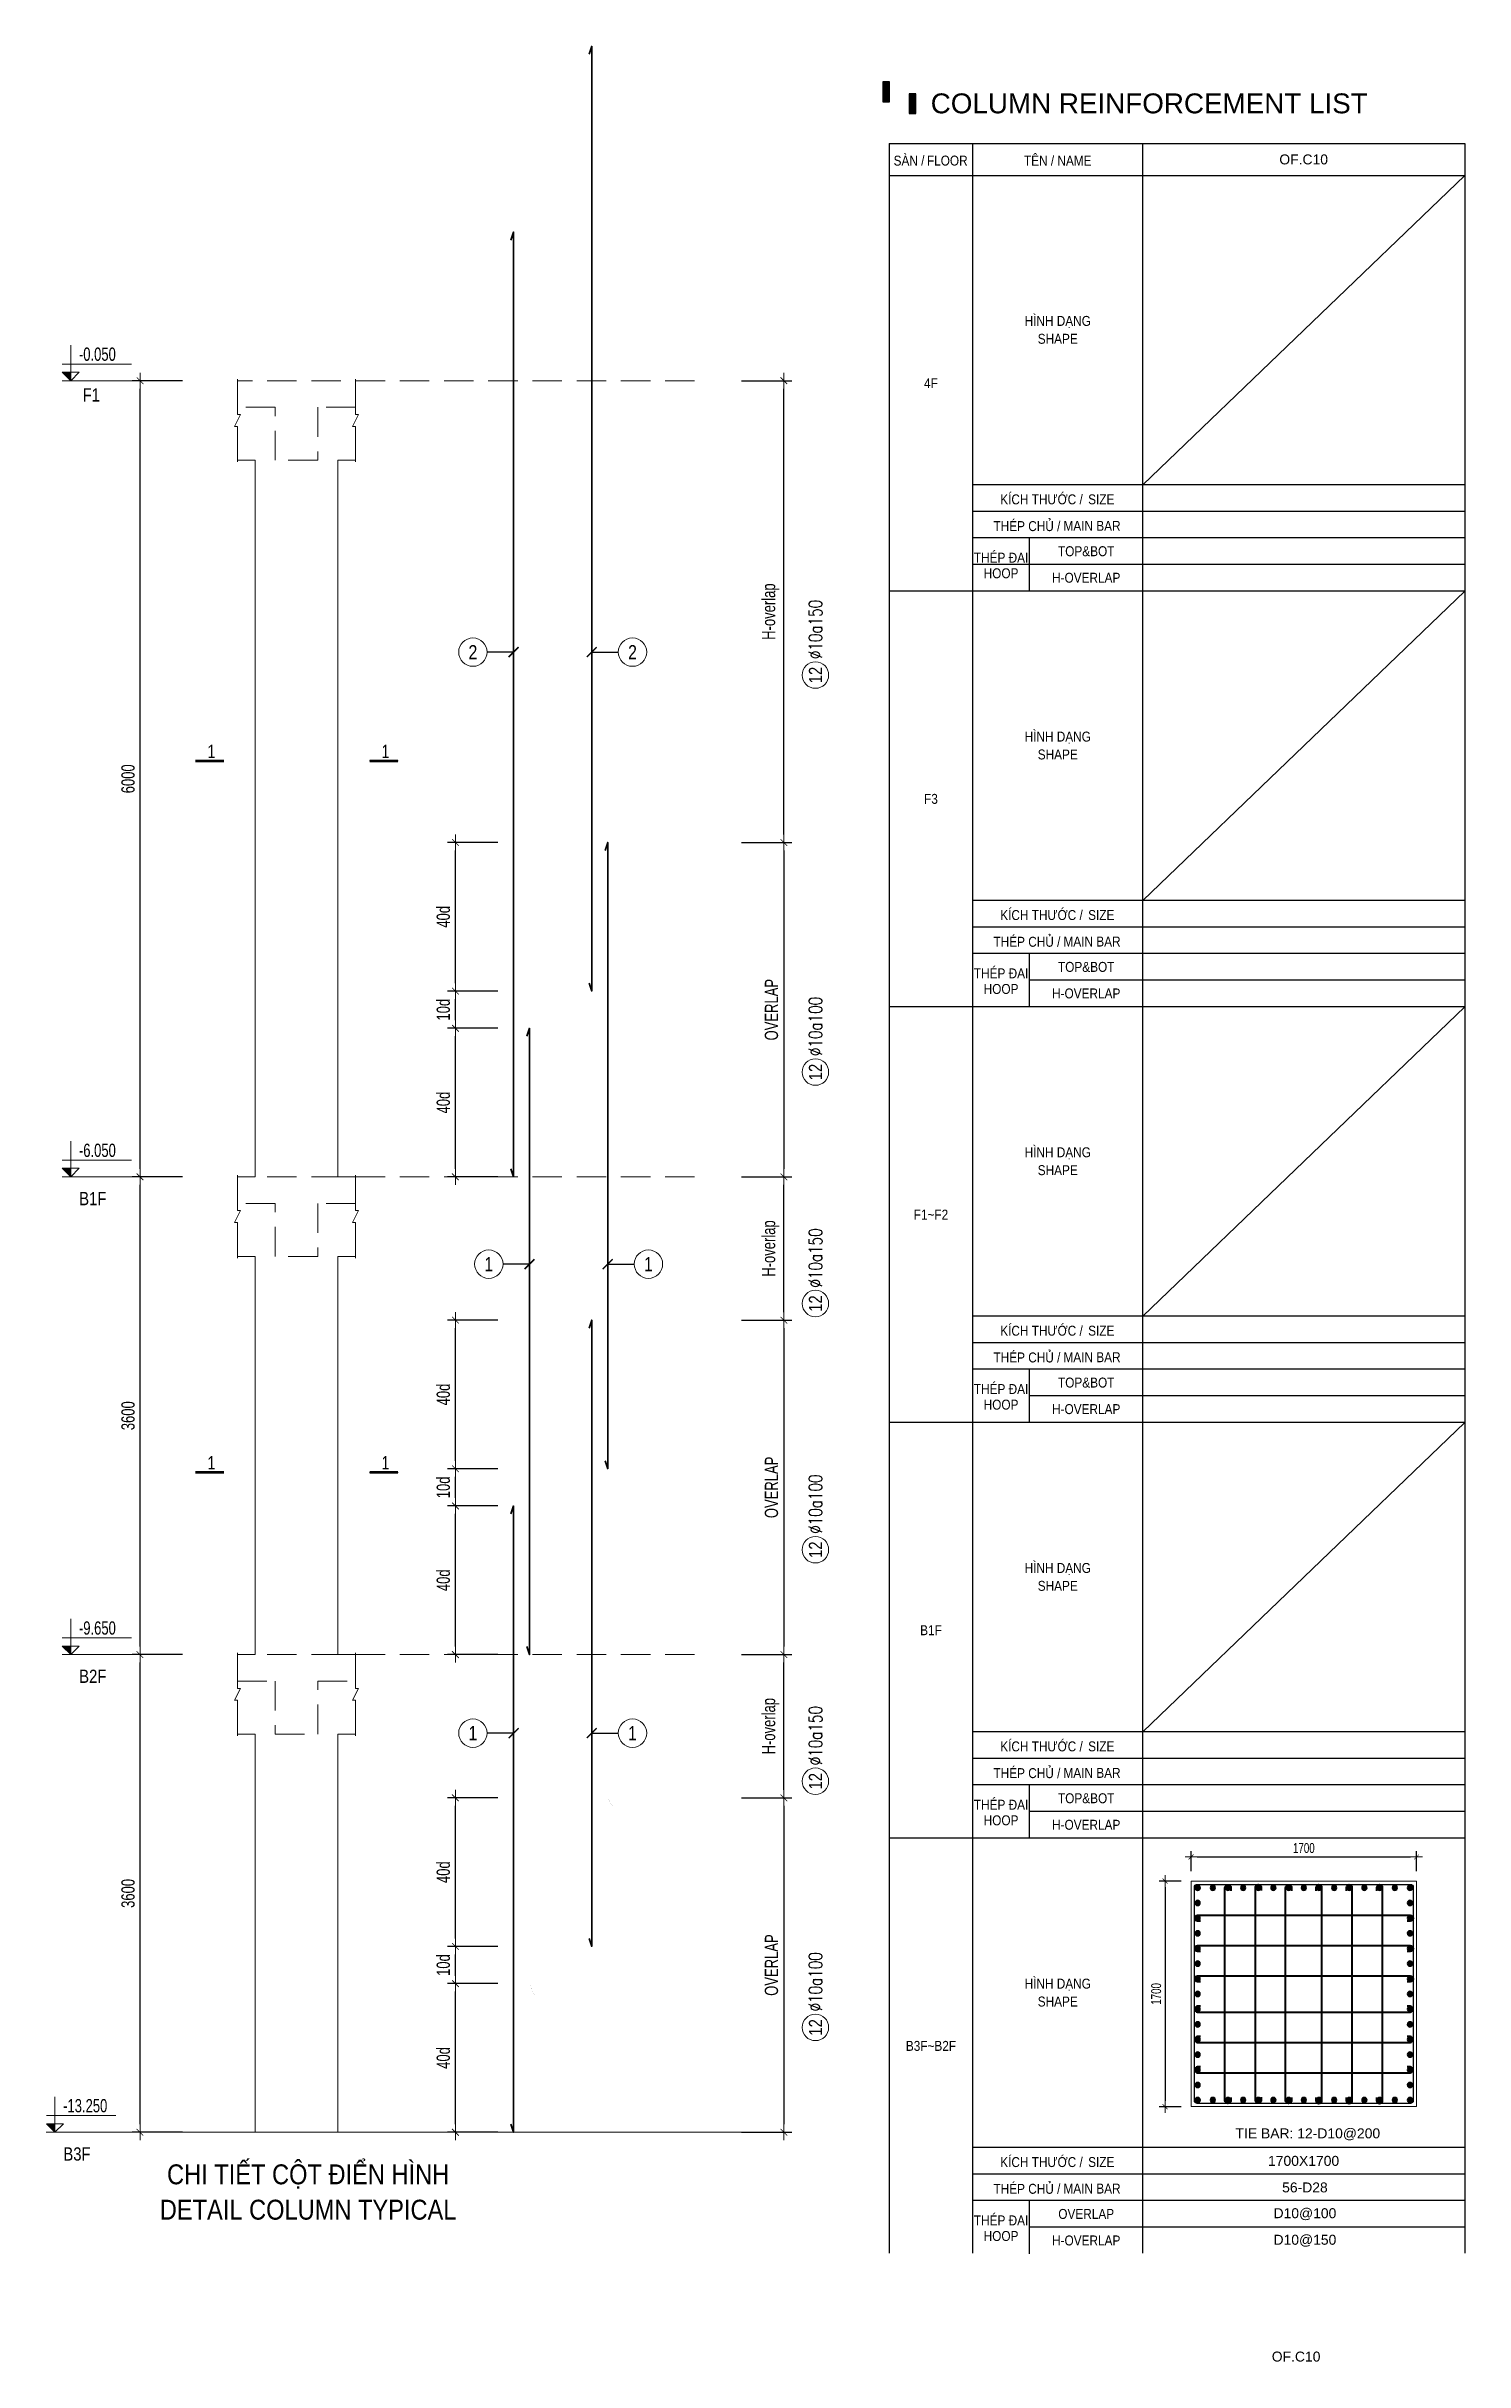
# Model space of a CAD drawing. Header units: millimetres. Extents: x 49323 to 406889, y -6102 to 181761.
# Drawn here: x 384213 to 394907, y 48776 to 66226 of the extents above; entities that cross this region are included whole.
import ezdxf
from ezdxf.enums import TextEntityAlignment as Align

# ---------------------------------------------------------------- set-up
doc = ezdxf.new("R2010")
doc.units = ezdxf.units.MM
for name, pattern in [('CENTER2', [1.125, 0.75, -0.125, 0.125, -0.125]), ('HIDDEN', [9.525, 6.35, -3.175]), ('HIDDEN2', [4.7625, 3.175, -1.5875])]:
    doc.linetypes.add(name, pattern=pattern)
doc.layers.get('0').update_dxf_attribs({"lineweight": 20})
doc.layers.get('Defpoints').update_dxf_attribs({"color": 151, "lineweight": 9})
for name, color, linetype in [('2', 2, 'Continuous'), ('A-ANNO-LEAD', 4, 'Continuous'), ('CEN', 1, 'CENTER2'), ('STL', 3, 'Continuous'), ('TIT1', 3, 'Continuous'), ('TXT', 3, 'Continuous')]:
    doc.layers.add(name, color=color, linetype=linetype)
for name, color, linetype, lineweight in [('kata_thep chu', 4, 'Continuous', 35), ('NDC_S_ANNO', 7, 'Continuous', 20), ('NDC_S_BREAK-LINE', 1, 'Continuous', 15), ('NDC_S_CONTINUOUS', 3, 'Continuous', 20), ('NDC_S_DIM', 1, 'Continuous', 15), ('NDC_S_HIDDEN', 8, 'HIDDEN2', 13), ('NDC_S_LEADER', 1, 'Continuous', 15), ('NDC_S_REBAR', 4, 'Continuous', 35), ('NDC_S_STIRRUP', 4, 'Continuous', 40), ('NDC_S_SYMBOL', 1, 'Continuous', 15), ('NDC_S_TEXT SYMBOL', 7, 'Continuous', 20), ('NDC_S_THIN LINE', 8, 'Continuous', 9), ('NDC_S_VN TEXT', 7, 'Continuous', 20)]:
    doc.layers.add(name, color=color, linetype=linetype, lineweight=lineweight)
doc.styles.add('ARIAL', font='arial.ttf', dxfattribs={"width": 0.8})
doc.styles.add('NDC_ANNO', font='', dxfattribs={"width": 0.8})
doc.styles.add('NDC_ARIAL', font='arial.ttf', dxfattribs={"width": 0.85})
doc.styles.add('NDC_DIM', font='', dxfattribs={"width": 0.75})
doc.styles.add('NDC_EN TXT', font='romans.shx', dxfattribs={"width": 0.8})
doc.styles.add('NDC_VIE TXT', font='arial.ttf', dxfattribs={"width": 0.8})
doc.styles.get('NDC_ANNO').set_extended_font_data('Dotum')
doc.styles.get('NDC_DIM').set_extended_font_data('Dotum')
doc.dimstyles.new('NDC_dim_30', dxfattribs={"dimscale": 30, "dimtxt": 2.5, "dimasz": 1.5, "dimexe": 1.5, "dimexo": 2.5, "dimgap": 1, "dimtad": 1, "dimdec": 0, "dimzin": 0, "dimdsep": 46, "dimtxsty": 'NDC_DIM', "dimblk": 'DIMMARK', "dimcen": 0.09, "dimdle": 1.2, "dimclrd": 1, "dimclre": 1, "dimclrt": 3, "dimadec": 0, "dimazin": 0, "dimtfac": 1, "dimtdec": 0, "dimtix": 1, "dimtofl": 0, "dimtmove": 0, "dimatfit": 3, "dimfxl": 8, "dimfxlon": 1, "dimtolj": 1, "dimtzin": 0, "dimarcsym": 0})
doc.dimstyles.new('NDC_dim_40', dxfattribs={"dimscale": 40, "dimtxt": 2.5, "dimasz": 1.5, "dimexe": 1.5, "dimexo": 2.5, "dimgap": 1, "dimtad": 1, "dimdec": 0, "dimzin": 0, "dimdsep": 46, "dimtxsty": 'NDC_DIM', "dimblk": 'DIMMARK', "dimcen": 0.09, "dimdle": 1.2, "dimclrd": 1, "dimclre": 1, "dimclrt": 3, "dimadec": 0, "dimazin": 0, "dimtfac": 1, "dimtdec": 0, "dimtix": 1, "dimtofl": 0, "dimtmove": 0, "dimatfit": 3, "dimfxl": 8, "dimfxlon": 1, "dimtolj": 1, "dimtzin": 0, "dimarcsym": 0})
doc.dimstyles.new('NDC_dim_75', dxfattribs={"dimscale": 75, "dimtxt": 2.5, "dimasz": 1.5, "dimexe": 1.5, "dimexo": 2.5, "dimgap": 1, "dimtad": 1, "dimdec": 0, "dimzin": 0, "dimdsep": 46, "dimtxsty": 'NDC_DIM', "dimblk": 'DIMMARK', "dimcen": 0.09, "dimdle": 1.2, "dimclrd": 1, "dimclre": 1, "dimclrt": 3, "dimadec": 0, "dimazin": 0, "dimtfac": 1, "dimtdec": 0, "dimtix": 1, "dimtofl": 0, "dimtmove": 0, "dimatfit": 3, "dimfxl": 8, "dimfxlon": 1, "dimtolj": 1, "dimtzin": 0, "dimarcsym": 0})

msp = doc.modelspace()

# ---------------------------------------------------------------- texts
at = {"layer": 'NDC_S_VN TEXT', "style": 'NDC_ARIAL', "width": 0.85}
for s, p in [('SÀN /', (390717.5, 65373.4)), ('HÌNH DẠNG', (391838.8, 64157.7)), ('KÍCH THƯỚC /', (391716.4, 62820.7)), ('THÉP CHỦ /', (391606.4, 62620.7)), ('THÉP ĐAI', (391411.5, 62381.7)), ('HÌNH DẠNG', (391838.8, 61025)), ('KÍCH THƯỚC /', (391716.4, 59688)), ('THÉP CHỦ /', (391606.4, 59488)), ('THÉP ĐAI', (391411.5, 59249)), ('HÌNH DẠNG', (391838.8, 57892.3)), ('KÍCH THƯỚC /', (391716.4, 56555.3)), ('THÉP CHỦ /', (391606.4, 56355.3)), ('THÉP ĐAI', (391411.5, 56116.3)), ('HÌNH DẠNG', (391838.8, 54759.6)), ('KÍCH THƯỚC /', (391716.4, 53422.6)), ('THÉP CHỦ /', (391606.4, 53222.6)), ('THÉP ĐAI', (391411.5, 52983.6)), ('HÌNH DẠNG', (391838.8, 51626.9)), ('KÍCH THƯỚC /', (391716.4, 50289.9)), ('THÉP CHỦ /', (391606.4, 50089.9)), ('THÉP ĐAI', (391411.5, 49850.9))]:
    msp.add_text(s, height=75, dxfattribs=at).set_placement(p, align=Align.MIDDLE)
at = {"layer": 'TIT1', "style": 'NDC_ARIAL', "width": 0.85}
for s, p in [('FLOOR', (391006, 65364.6)), ('TÊN / NAME', (391838.8, 65373.4)), ('SHAPE', (391838.8, 64021.5)), ('4F', (390882.9, 63687)), ('SIZE', (392166.9, 62811.9)), ('MAIN BAR', (392097.2, 62611.8)), ('TOP&BOT', (392053.4, 62420.7)), ('HOOP', (391411.5, 62254.4)), ('H-OVERLAP', (392053.4, 62220.7)), ('SHAPE', (391838.8, 60888.8)), ('F3', (390882.9, 60554.3)), ('SIZE', (392166.9, 59679.1)), ('MAIN BAR', (392097.2, 59479.1)), ('HOOP', (391411.5, 59121.7)), ('TOP&BOT', (392053.4, 59288)), ('H-OVERLAP', (392053.4, 59088)), ('SHAPE', (391838.8, 57756.1)), ('F1~F2', (390882.9, 57421.6)), ('SIZE', (392166.9, 56546.4)), ('MAIN BAR', (392097.2, 56346.4)), ('TOP&BOT', (392053.4, 56155.3)), ('HOOP', (391411.5, 55989)), ('H-OVERLAP', (392053.4, 55955.3)), ('SHAPE', (391838.8, 54623.3)), ('B1F', (390882.9, 54288.9)), ('SIZE', (392166.9, 53413.7)), ('MAIN BAR', (392097.2, 53213.7)), ('TOP&BOT', (392053.4, 53022.6)), ('HOOP', (391411.5, 52856.3)), ('H-OVERLAP', (392053.4, 52822.6)), ('SHAPE', (391838.8, 51490.6)), ('B3F~B2F', (390882.9, 51156.2)), ('SIZE', (392166.9, 50281)), ('MAIN BAR', (392097.2, 50081)), ('OVERLAP', (392053.4, 49889.9)), ('HOOP', (391411.5, 49723.6)), ('H-OVERLAP', (392053.4, 49689.9))]:
    msp.add_text(s, height=75, dxfattribs=at).set_placement(p, align=Align.MIDDLE)
at = {"layer": 'TIT1', "color": 2, "style": 'NDC_ARIAL'}
for p in [(393692.8, 65373.4), (393635.8, 48814.9)]:
    msp.add_text('OF.C10', height=75, dxfattribs=at).set_placement(p, align=Align.MIDDLE)
at = {"layer": 'TIT1', "style": 'NDC_ARIAL'}
for s, p in [('TIE BAR: 12-D10@200', (393724.1, 50491.6)), ('1700X1700', (393692.3, 50289.7)), ('56-D28', (393702.3, 50089.7)), ('D10@100', (393702.3, 49889.7)), ('D10@150', (393702.3, 49689.7))]:
    msp.add_text(s, height=75, dxfattribs=at).set_placement(p, align=Align.MIDDLE)
at = {"layer": 'TXT', "color": 3, "style": 'ARIAL'}
msp.add_text('COLUMN REINFORCEMENT LIST', height=150, dxfattribs=at).set_placement((390881.1, 65720.7))

# ---------------------------------------------------------------- blocks, each defined once
blk = doc.blocks.new('8')
at = {"layer": '2'}
blk.add_hatch(color=256, dxfattribs=at).paths.add_polyline_path([(20, 0, 0.386127), (2, 20), (-2, 20, 0.386127), (-20, 0, 1)])
blk.add_circle((0, 0), 20, dxfattribs=at)
blk = doc.blocks.new('5')
at = {"layer": 'CEN', "rotation": 180}
blk.add_blockref('8', (0, 0), dxfattribs=at)
blk = doc.blocks.new('*U2031')
at = {"layer": 'STL', "xscale": -1, "rotation": 270}
blk.add_blockref('5', (0, 0), dxfattribs=at)
blk = doc.blocks.new('*U2032')
at = {"layer": 'NDC_S_DIM', "color": 0, "linetype": 'ByBlock', "lineweight": -2, "transparency": 16777216}
for p in [(299693, 70168), (299807, 70168), (299921, 70168), (300036, 70168), (300150, 70168), (300264, 70168), (300379, 70168), (300493, 70168), (300607, 70168), (300722, 70168), (300836, 70168), (300950, 70168), (301065, 70168), (301179, 70168), (301293, 70168)]:
    blk.add_blockref('*U2031', p, dxfattribs=at)
blk = doc.blocks.new('*U2025')
at = {"layer": 'STL', "xscale": -1, "rotation": 270}
blk.add_blockref('5', (0, 0), dxfattribs=at)
blk = doc.blocks.new('*U2026')
at = {"layer": 'NDC_S_DIM', "color": 0, "linetype": 'ByBlock', "lineweight": -2, "transparency": 16777216}
for p in [(299693, 70168), (299807, 70168), (299921, 70168), (300036, 70168), (300150, 70168), (300264, 70168), (300379, 70168), (300493, 70168), (300607, 70168), (300722, 70168), (300836, 70168), (300950, 70168), (301065, 70168), (301179, 70168), (301293, 70168)]:
    blk.add_blockref('*U2025', p, dxfattribs=at)
blk = doc.blocks.new('*U2027')
at = {"layer": 'STL', "xscale": -1, "rotation": 270}
blk.add_blockref('5', (0, 0), dxfattribs=at)
blk = doc.blocks.new('*U2028')
at = {"layer": 'NDC_S_DIM', "color": 0, "linetype": 'ByBlock', "lineweight": -2, "transparency": 16777216}
for p in [(299693, 70168), (299807, 70168), (299921, 70168), (300036, 70168), (300150, 70168), (300264, 70168), (300379, 70168), (300493, 70168), (300607, 70168), (300722, 70168), (300836, 70168), (300950, 70168), (301065, 70168), (301179, 70168), (301293, 70168)]:
    blk.add_blockref('*U2027', p, dxfattribs=at)
blk = doc.blocks.new('*U2029')
at = {"layer": 'STL', "xscale": -1, "rotation": 270}
blk.add_blockref('5', (0, 0), dxfattribs=at)
blk = doc.blocks.new('*U2030')
at = {"layer": 'NDC_S_DIM', "color": 0, "linetype": 'ByBlock', "lineweight": -2, "transparency": 16777216}
for p in [(299693, 70168), (299807, 70168), (299921, 70168), (300036, 70168), (300150, 70168), (300264, 70168), (300379, 70168), (300493, 70168), (300607, 70168), (300722, 70168), (300836, 70168), (300950, 70168), (301065, 70168), (301179, 70168), (301293, 70168)]:
    blk.add_blockref('*U2029', p, dxfattribs=at)
blk = doc.blocks.new('DIMMARK')
at = {"layer": 'NDC_S_DIM', "color": 1}
blk.add_line((-1.5, 0), (1, 0), dxfattribs=at)
at = {"layer": 'NDC_S_DIM', "color": 2, "const_width": 0.1}
blk.add_lwpolyline([(-0.42, -0.42), (0.42, 0.42)], dxfattribs=at)
blk = doc.blocks.new('*D2033')
at = {"layer": 'Defpoints', "color": 0, "ltscale": 40, "transparency": 16777216}
for p in [(394544, 52580), (392844, 52398), (394544, 52398)]:
    blk.add_point(p, dxfattribs=at)
at = {"layer": 'NDC_S_DIM', "color": 1, "lineweight": -2, "ltscale": 40, "transparency": 16777216}
for p, q in [((392844, 52473), (392844, 52625)), ((392889, 52580), (394499, 52580)), ((394544, 52473), (394544, 52625))]:
    blk.add_line(p, q, dxfattribs=at)
at = {"layer": 'NDC_S_DIM', "color": 1, "lineweight": -2, "ltscale": 40, "transparency": 16777216, "xscale": 45, "yscale": 45, "zscale": 45, "rotation": 180}
blk.add_blockref('DIMMARK', (392844, 52580), dxfattribs=at)
at = {"layer": 'NDC_S_DIM', "color": 1, "lineweight": -2, "ltscale": 40, "transparency": 16777216, "xscale": 45, "yscale": 45, "zscale": 45}
blk.add_blockref('DIMMARK', (394544, 52580), dxfattribs=at)
at = {"layer": 'NDC_S_DIM', "color": 3, "ltscale": 40, "transparency": 16777216, "insert": (393694, 52647), "char_height": 75, "attachment_point": 5, "style": 'NDC_DIM'}
blk.add_mtext('\\A1;1700', dxfattribs=at)
blk = doc.blocks.new('*D2034')
at = {"layer": 'Defpoints', "color": 0, "ltscale": 40, "transparency": 16777216}
for p in [(392844, 52398), (392648, 50698), (392844, 50698)]:
    blk.add_point(p, dxfattribs=at)
at = {"layer": 'NDC_S_DIM', "color": 1, "lineweight": -2, "ltscale": 40, "transparency": 16777216}
for p, q in [((392769, 52398), (392603, 52398)), ((392648, 52353), (392648, 50743)), ((392769, 50698), (392603, 50698))]:
    blk.add_line(p, q, dxfattribs=at)
at = {"layer": 'NDC_S_DIM', "color": 1, "lineweight": -2, "ltscale": 40, "transparency": 16777216, "xscale": 45, "yscale": 45, "zscale": 45}
for p, rotation in [((392648, 52398), 90), ((392648, 50698), 270)]:
    blk.add_blockref('DIMMARK', p, dxfattribs=dict(at, rotation=rotation))
at = {"layer": 'NDC_S_DIM', "color": 3, "ltscale": 40, "transparency": 16777216, "insert": (392581, 51548), "char_height": 75, "attachment_point": 5, "rotation": 90, "style": 'NDC_DIM'}
blk.add_mtext('\\A1;1700', dxfattribs=at)
blk = doc.blocks.new('*D2046')
at = {"layer": 'Defpoints', "color": 0, "ltscale": 0.005, "transparency": 16777216}
for p in [(5021, 2542, 0), (5459, 2542), (5459, 1422)]:
    blk.add_point(p, dxfattribs=at)
at = {"layer": 'NDC_S_DIM', "color": 1, "lineweight": -2, "ltscale": 0.005, "transparency": 16777216}
for p, q in [((5341, 2542, 0), (4961, 2542, 0)), ((5021, 1482, 0), (5021, 2482, 0)), ((5341, 1422, 0), (4961, 1422, 0))]:
    blk.add_line(p, q, dxfattribs=at)
at = {"layer": 'NDC_S_DIM', "color": 1, "lineweight": -2, "ltscale": 0.005, "transparency": 16777216, "xscale": 60, "yscale": 60, "zscale": 60}
for p, rotation in [((5021, 2542, 0), 90), ((5021, 1422, 0), 270)]:
    blk.add_blockref('DIMMARK', p, dxfattribs=dict(at, rotation=rotation))
at = {"layer": 'NDC_S_DIM', "color": 3, "ltscale": 0.005, "transparency": 16777216, "insert": (4930, 1982, 0), "char_height": 100, "attachment_point": 5, "rotation": 90, "style": 'NDC_DIM'}
blk.add_mtext('\\A1;40d', dxfattribs=at)
blk = doc.blocks.new('*D2047')
at = {"layer": 'Defpoints', "color": 0, "ltscale": 0.005, "transparency": 16777216}
for p in [(5021, 2822), (5459, 2822), (5459, 2542)]:
    blk.add_point(p, dxfattribs=at)
at = {"layer": 'NDC_S_DIM', "color": 1, "lineweight": -2, "ltscale": 0.005, "transparency": 16777216}
for p, q in [((5341, 2822), (4961, 2822)), ((5021, 2602), (5021, 2762)), ((5341, 2542), (4961, 2542))]:
    blk.add_line(p, q, dxfattribs=at)
at = {"layer": 'NDC_S_DIM', "color": 1, "lineweight": -2, "ltscale": 0.005, "transparency": 16777216, "xscale": 60, "yscale": 60, "zscale": 60}
for p, rotation in [((5021, 2822), 90), ((5021, 2542), 270)]:
    blk.add_blockref('DIMMARK', p, dxfattribs=dict(at, rotation=rotation))
at = {"layer": 'NDC_S_DIM', "color": 3, "ltscale": 0.005, "transparency": 16777216, "insert": (4930, 2682), "char_height": 100, "attachment_point": 5, "rotation": 90, "style": 'NDC_DIM'}
blk.add_mtext('\\A1;10d', dxfattribs=at)
blk = doc.blocks.new('*D2048')
at = {"layer": 'Defpoints', "color": 0, "ltscale": 0.005, "transparency": 16777216}
for p in [(5021, 3942), (5459, 3942), (5459, 2822)]:
    blk.add_point(p, dxfattribs=at)
at = {"layer": 'NDC_S_DIM', "color": 1, "lineweight": -2, "ltscale": 0.005, "transparency": 16777216}
for p, q in [((5341, 3942), (4961, 3942)), ((5021, 2882), (5021, 3882)), ((5341, 2822), (4961, 2822))]:
    blk.add_line(p, q, dxfattribs=at)
at = {"layer": 'NDC_S_DIM', "color": 1, "lineweight": -2, "ltscale": 0.005, "transparency": 16777216, "xscale": 60, "yscale": 60, "zscale": 60}
for p, rotation in [((5021, 3942), 90), ((5021, 2822), 270)]:
    blk.add_blockref('DIMMARK', p, dxfattribs=dict(at, rotation=rotation))
at = {"layer": 'NDC_S_DIM', "color": 3, "ltscale": 0.005, "transparency": 16777216, "insert": (4930, 3382), "char_height": 100, "attachment_point": 5, "rotation": 90, "style": 'NDC_DIM'}
blk.add_mtext('\\A1;40d', dxfattribs=at)
blk = doc.blocks.new('CD')
at = {"layer": 'NDC_S_ANNO'}
blk.add_hatch(color=3, dxfattribs=at).paths.add_polyline_path([(0, 160), (-161, 160), (0, 0)])
at = {"layer": 'NDC_S_ANNO', "ltscale": 50}
h = blk.add_hatch(dxfattribs=at)
h.set_pattern_fill('ANSI31', color=256, scale=140.6, style=0)
h.paths.add_polyline_path([(0, 160), (0, 0), (161, 160)])
for p, q in [((1156, 0), (-164, 0)), ((-159, 314), (1147, 314))]:
    blk.add_line(p, q, dxfattribs=at)
for points in [[(0, 669), (0, 0)], [(0, 0), (-161, 160), (0, 160)], [(0, 0), (161, 160), (0, 160)]]:
    blk.add_lwpolyline(points, dxfattribs=at)
at = {"layer": 'NDC_S_TEXT SYMBOL', "color": 3, "style": 'NDC_DIM', "width": 0.7}
blk.add_attdef('COT', (154, 375), '', height=250, dxfattribs=at)
blk = doc.blocks.new('*D2049')
at = {"layer": 'Defpoints', "color": 0, "ltscale": 40, "transparency": 16777216}
for p in [(6169, 3942), (5261, 1422, 0), (7497, 1422)]:
    blk.add_point(p, dxfattribs=at)
at = {"layer": 'NDC_S_DIM', "color": 1, "lineweight": -2, "ltscale": 40, "transparency": 16777216}
for p, q in [((7177, 3942), (7557, 3942)), ((7497, 3882), (7497, 1482)), ((7177, 1422), (7557, 1422))]:
    blk.add_line(p, q, dxfattribs=at)
at = {"layer": 'NDC_S_DIM', "color": 1, "lineweight": -2, "ltscale": 40, "transparency": 16777216, "xscale": 60, "yscale": 60, "zscale": 60}
for p, rotation in [((7497, 3942), 90), ((7497, 1422), 270)]:
    blk.add_blockref('DIMMARK', p, dxfattribs=dict(at, rotation=rotation))
at = {"layer": 'NDC_S_DIM', "color": 3, "ltscale": 40, "transparency": 16777216, "insert": (7404, 2682), "char_height": 100, "attachment_point": 5, "rotation": 90, "style": 'NDC_DIM'}
blk.add_mtext('\\A1;OVERLAP', dxfattribs=at)
blk = doc.blocks.new('*D2050')
at = {"layer": 'Defpoints', "color": 0, "ltscale": 0.005, "transparency": 16777216}
for p in [(5021, 6142, 0), (5459, 6142), (5459, 5022)]:
    blk.add_point(p, dxfattribs=at)
at = {"layer": 'NDC_S_DIM', "color": 1, "lineweight": -2, "ltscale": 0.005, "transparency": 16777216}
for p, q in [((5341, 6142, 0), (4961, 6142, 0)), ((5021, 5082, 0), (5021, 6082, 0)), ((5341, 5022, 0), (4961, 5022, 0))]:
    blk.add_line(p, q, dxfattribs=at)
at = {"layer": 'NDC_S_DIM', "color": 1, "lineweight": -2, "ltscale": 0.005, "transparency": 16777216, "xscale": 60, "yscale": 60, "zscale": 60}
for p, rotation in [((5021, 6142, 0), 90), ((5021, 5022, 0), 270)]:
    blk.add_blockref('DIMMARK', p, dxfattribs=dict(at, rotation=rotation))
at = {"layer": 'NDC_S_DIM', "color": 3, "ltscale": 0.005, "transparency": 16777216, "insert": (4930, 5582, 0), "char_height": 100, "attachment_point": 5, "rotation": 90, "style": 'NDC_DIM'}
blk.add_mtext('\\A1;40d', dxfattribs=at)
blk = doc.blocks.new('*D2051')
at = {"layer": 'Defpoints', "color": 0, "ltscale": 0.005, "transparency": 16777216}
for p in [(5021, 6422), (5459, 6422), (5459, 6142)]:
    blk.add_point(p, dxfattribs=at)
at = {"layer": 'NDC_S_DIM', "color": 1, "lineweight": -2, "ltscale": 0.005, "transparency": 16777216}
for p, q in [((5341, 6422), (4961, 6422)), ((5021, 6202), (5021, 6362)), ((5341, 6142), (4961, 6142))]:
    blk.add_line(p, q, dxfattribs=at)
at = {"layer": 'NDC_S_DIM', "color": 1, "lineweight": -2, "ltscale": 0.005, "transparency": 16777216, "xscale": 60, "yscale": 60, "zscale": 60}
for p, rotation in [((5021, 6422), 90), ((5021, 6142), 270)]:
    blk.add_blockref('DIMMARK', p, dxfattribs=dict(at, rotation=rotation))
at = {"layer": 'NDC_S_DIM', "color": 3, "ltscale": 0.005, "transparency": 16777216, "insert": (4930, 6282), "char_height": 100, "attachment_point": 5, "rotation": 90, "style": 'NDC_DIM'}
blk.add_mtext('\\A1;10d', dxfattribs=at)
blk = doc.blocks.new('*D2052')
at = {"layer": 'Defpoints', "color": 0, "ltscale": 0.005, "transparency": 16777216}
for p in [(5021, 7542), (5459, 7542), (5459, 6422)]:
    blk.add_point(p, dxfattribs=at)
at = {"layer": 'NDC_S_DIM', "color": 1, "lineweight": -2, "ltscale": 0.005, "transparency": 16777216}
for p, q in [((5341, 7542), (4961, 7542)), ((5021, 6482), (5021, 7482)), ((5341, 6422), (4961, 6422))]:
    blk.add_line(p, q, dxfattribs=at)
at = {"layer": 'NDC_S_DIM', "color": 1, "lineweight": -2, "ltscale": 0.005, "transparency": 16777216, "xscale": 60, "yscale": 60, "zscale": 60}
for p, rotation in [((5021, 7542), 90), ((5021, 6422), 270)]:
    blk.add_blockref('DIMMARK', p, dxfattribs=dict(at, rotation=rotation))
at = {"layer": 'NDC_S_DIM', "color": 3, "ltscale": 0.005, "transparency": 16777216, "insert": (4930, 6982), "char_height": 100, "attachment_point": 5, "rotation": 90, "style": 'NDC_DIM'}
blk.add_mtext('\\A1;40d', dxfattribs=at)
blk = doc.blocks.new('*U236')
blk.add_circle((-2.5, 0), 2.5)
at = {"layer": 'NDC_S_VN TEXT', "color": 7, "style": 'ARIAL', "width": 0.8}
blk.add_attdef('SH2', text='', height=2.5, dxfattribs=at).set_placement((-2.5, 0), align=Align.MIDDLE)
at = {"layer": 'NDC_S_VN TEXT', "color": 3, "style": 'NDC_EN TXT', "width": 0.75}
blk.add_attdef('DKKC1', (0.5, -1.25), '', height=2.5, dxfattribs=at)
blk = doc.blocks.new('*D2053')
at = {"layer": 'Defpoints', "color": 0, "ltscale": 70, "transparency": 16777216}
for p in [(6934, 8622), (7497, 8622), (6169, 7542)]:
    blk.add_point(p, dxfattribs=at)
at = {"layer": 'NDC_S_DIM', "color": 1, "lineweight": -2, "ltscale": 70, "transparency": 16777216}
for p, q in [((7177, 8622), (7557, 8622)), ((7497, 7602), (7497, 8562)), ((7177, 7542), (7557, 7542))]:
    blk.add_line(p, q, dxfattribs=at)
at = {"layer": 'NDC_S_DIM', "color": 1, "lineweight": -2, "ltscale": 70, "transparency": 16777216, "xscale": 60, "yscale": 60, "zscale": 60}
for p, rotation in [((7497, 8622), 90), ((7497, 7542), 270)]:
    blk.add_blockref('DIMMARK', p, dxfattribs=dict(at, rotation=rotation))
at = {"layer": 'NDC_S_DIM', "color": 3, "ltscale": 70, "transparency": 16777216, "insert": (7397, 8082), "char_height": 100, "attachment_point": 5, "rotation": 90, "style": 'NDC_DIM'}
blk.add_mtext('\\A1;H-overlap', dxfattribs=at)
blk = doc.blocks.new('*D2054')
at = {"layer": 'Defpoints', "color": 0, "ltscale": 40, "transparency": 16777216}
for p in [(6169, 7542), (5261, 5022, 0), (7497, 5022)]:
    blk.add_point(p, dxfattribs=at)
at = {"layer": 'NDC_S_DIM', "color": 1, "lineweight": -2, "ltscale": 40, "transparency": 16777216}
for p, q in [((7177, 7542), (7557, 7542)), ((7497, 7482), (7497, 5082)), ((7177, 5022), (7557, 5022))]:
    blk.add_line(p, q, dxfattribs=at)
at = {"layer": 'NDC_S_DIM', "color": 1, "lineweight": -2, "ltscale": 40, "transparency": 16777216, "xscale": 60, "yscale": 60, "zscale": 60}
for p, rotation in [((7497, 7542), 90), ((7497, 5022), 270)]:
    blk.add_blockref('DIMMARK', p, dxfattribs=dict(at, rotation=rotation))
at = {"layer": 'NDC_S_DIM', "color": 3, "ltscale": 40, "transparency": 16777216, "insert": (7404, 6282), "char_height": 100, "attachment_point": 5, "rotation": 90, "style": 'NDC_DIM'}
blk.add_mtext('\\A1;OVERLAP', dxfattribs=at)
blk = doc.blocks.new('*D2055')
at = {"layer": 'Defpoints', "color": 0, "ltscale": 70, "transparency": 16777216}
for p in [(6824, 14622), (7497, 14622), (6169, 11142)]:
    blk.add_point(p, dxfattribs=at)
at = {"layer": 'NDC_S_DIM', "color": 1, "lineweight": -2, "ltscale": 70, "transparency": 16777216}
for p, q in [((7177, 14622), (7557, 14622)), ((7497, 11202), (7497, 14562)), ((7177, 11142), (7557, 11142))]:
    blk.add_line(p, q, dxfattribs=at)
at = {"layer": 'NDC_S_DIM', "color": 1, "lineweight": -2, "ltscale": 70, "transparency": 16777216, "xscale": 60, "yscale": 60, "zscale": 60}
for p, rotation in [((7497, 14622), 90), ((7497, 11142), 270)]:
    blk.add_blockref('DIMMARK', p, dxfattribs=dict(at, rotation=rotation))
at = {"layer": 'NDC_S_DIM', "color": 3, "ltscale": 70, "transparency": 16777216, "insert": (7397, 12882), "char_height": 100, "attachment_point": 5, "rotation": 90, "style": 'NDC_DIM'}
blk.add_mtext('\\A1;H-overlap', dxfattribs=at)
blk = doc.blocks.new('*D2038')
at = {"layer": 'Defpoints', "color": 0, "ltscale": 40, "transparency": 16777216}
for p in [(6169, 11142), (5261, 8622, 0), (7497, 8622)]:
    blk.add_point(p, dxfattribs=at)
at = {"layer": 'NDC_S_DIM', "color": 1, "lineweight": -2, "ltscale": 40, "transparency": 16777216}
for p, q in [((7177, 11142), (7557, 11142)), ((7497, 11082), (7497, 8682)), ((7177, 8622), (7557, 8622))]:
    blk.add_line(p, q, dxfattribs=at)
at = {"layer": 'NDC_S_DIM', "color": 1, "lineweight": -2, "ltscale": 40, "transparency": 16777216, "xscale": 60, "yscale": 60, "zscale": 60}
for p, rotation in [((7497, 11142), 90), ((7497, 8622), 270)]:
    blk.add_blockref('DIMMARK', p, dxfattribs=dict(at, rotation=rotation))
at = {"layer": 'NDC_S_DIM', "color": 3, "ltscale": 40, "transparency": 16777216, "insert": (7404, 9882), "char_height": 100, "attachment_point": 5, "rotation": 90, "style": 'NDC_DIM'}
blk.add_mtext('\\A1;OVERLAP', dxfattribs=at)
blk = doc.blocks.new('*D2039')
at = {"layer": 'Defpoints', "color": 0, "transparency": 16777216}
for p in [(2643, 5022), (3512, 5022), (3512, 1422)]:
    blk.add_point(p, dxfattribs=at)
at = {"layer": 'NDC_S_DIM', "color": 1, "lineweight": -2, "transparency": 16777216}
for p, q in [((2963, 5022), (2583, 5022)), ((2643, 1482), (2643, 4962)), ((2963, 1422), (2583, 1422))]:
    blk.add_line(p, q, dxfattribs=at)
at = {"layer": 'NDC_S_DIM', "color": 1, "lineweight": -2, "transparency": 16777216, "xscale": 60, "yscale": 60, "zscale": 60}
for p, rotation in [((2643, 5022), 90), ((2643, 1422), 270)]:
    blk.add_blockref('DIMMARK', p, dxfattribs=dict(at, rotation=rotation))
at = {"layer": 'NDC_S_DIM', "color": 3, "transparency": 16777216, "insert": (2553, 3222), "char_height": 100, "attachment_point": 5, "rotation": 90, "style": 'NDC_DIM'}
blk.add_mtext('\\A1;3600', dxfattribs=at)
blk = doc.blocks.new('*D2040')
at = {"layer": 'Defpoints', "color": 0, "transparency": 16777216}
for p in [(2643, 8622), (3512, 8622), (3512, 5022)]:
    blk.add_point(p, dxfattribs=at)
at = {"layer": 'NDC_S_DIM', "color": 1, "lineweight": -2, "transparency": 16777216}
for p, q in [((2963, 8622), (2583, 8622)), ((2643, 5082), (2643, 8562)), ((2963, 5022), (2583, 5022))]:
    blk.add_line(p, q, dxfattribs=at)
at = {"layer": 'NDC_S_DIM', "color": 1, "lineweight": -2, "transparency": 16777216, "xscale": 60, "yscale": 60, "zscale": 60}
for p, rotation in [((2643, 8622), 90), ((2643, 5022), 270)]:
    blk.add_blockref('DIMMARK', p, dxfattribs=dict(at, rotation=rotation))
at = {"layer": 'NDC_S_DIM', "color": 3, "transparency": 16777216, "insert": (2553, 6822), "char_height": 100, "attachment_point": 5, "rotation": 90, "style": 'NDC_DIM'}
blk.add_mtext('\\A1;3600', dxfattribs=at)
blk = doc.blocks.new('*D2041')
at = {"layer": 'Defpoints', "color": 0, "transparency": 16777216}
for p in [(2643, 14622), (3444, 14622), (3512, 8622)]:
    blk.add_point(p, dxfattribs=at)
at = {"layer": 'NDC_S_DIM', "color": 1, "lineweight": -2, "transparency": 16777216}
for p, q in [((2963, 14622), (2583, 14622)), ((2643, 8682), (2643, 14562)), ((2963, 8622), (2583, 8622))]:
    blk.add_line(p, q, dxfattribs=at)
at = {"layer": 'NDC_S_DIM', "color": 1, "lineweight": -2, "transparency": 16777216, "xscale": 60, "yscale": 60, "zscale": 60}
for p, rotation in [((2643, 14622), 90), ((2643, 8622), 270)]:
    blk.add_blockref('DIMMARK', p, dxfattribs=dict(at, rotation=rotation))
at = {"layer": 'NDC_S_DIM', "color": 3, "transparency": 16777216, "insert": (2553, 11622), "char_height": 100, "attachment_point": 5, "rotation": 90, "style": 'NDC_DIM'}
blk.add_mtext('\\A1;6000', dxfattribs=at)
blk = doc.blocks.new('*U6')
at = {"layer": 'NDC_S_ANNO', "color": 0, "linetype": 'ByBlock', "lineweight": -2}
blk.add_line((-4.36, 0), (1, 0), dxfattribs=at)
at = {"layer": 'NDC_S_ANNO', "ltscale": 0.005, "const_width": 0.5}
blk.add_lwpolyline([(1, 0), (-4.36, 0)], dxfattribs=at)
at = {"layer": 'NDC_S_TEXT SYMBOL', "linetype": 'ByBlock', "lineweight": -2, "style": 'NDC_ANNO', "width": 0.8}
blk.add_attdef('DETAIL', text='', height=2.5, dxfattribs=at).set_placement((-0.64, 1.82), align=Align.MIDDLE_RIGHT)
blk = doc.blocks.new('*D2042')
at = {"layer": 'Defpoints', "color": 0, "ltscale": 0.005, "transparency": 16777216}
for p in [(5021, 9742, 0), (5459, 9742), (5459, 8622)]:
    blk.add_point(p, dxfattribs=at)
at = {"layer": 'NDC_S_DIM', "color": 1, "lineweight": -2, "ltscale": 0.005, "transparency": 16777216}
for p, q in [((5341, 9742, 0), (4961, 9742, 0)), ((5021, 8682, 0), (5021, 9682, 0)), ((5341, 8622, 0), (4961, 8622, 0))]:
    blk.add_line(p, q, dxfattribs=at)
at = {"layer": 'NDC_S_DIM', "color": 1, "lineweight": -2, "ltscale": 0.005, "transparency": 16777216, "xscale": 60, "yscale": 60, "zscale": 60}
for p, rotation in [((5021, 9742, 0), 90), ((5021, 8622, 0), 270)]:
    blk.add_blockref('DIMMARK', p, dxfattribs=dict(at, rotation=rotation))
at = {"layer": 'NDC_S_DIM', "color": 3, "ltscale": 0.005, "transparency": 16777216, "insert": (4930, 9182, 0), "char_height": 100, "attachment_point": 5, "rotation": 90, "style": 'NDC_DIM'}
blk.add_mtext('\\A1;40d', dxfattribs=at)
blk = doc.blocks.new('*D2043')
at = {"layer": 'Defpoints', "color": 0, "ltscale": 0.005, "transparency": 16777216}
for p in [(5021, 10022), (5459, 10022), (5459, 9742)]:
    blk.add_point(p, dxfattribs=at)
at = {"layer": 'NDC_S_DIM', "color": 1, "lineweight": -2, "ltscale": 0.005, "transparency": 16777216}
for p, q in [((5341, 10022), (4961, 10022)), ((5021, 9802), (5021, 9962)), ((5341, 9742), (4961, 9742))]:
    blk.add_line(p, q, dxfattribs=at)
at = {"layer": 'NDC_S_DIM', "color": 1, "lineweight": -2, "ltscale": 0.005, "transparency": 16777216, "xscale": 60, "yscale": 60, "zscale": 60}
for p, rotation in [((5021, 10022), 90), ((5021, 9742), 270)]:
    blk.add_blockref('DIMMARK', p, dxfattribs=dict(at, rotation=rotation))
at = {"layer": 'NDC_S_DIM', "color": 3, "ltscale": 0.005, "transparency": 16777216, "insert": (4930, 9882), "char_height": 100, "attachment_point": 5, "rotation": 90, "style": 'NDC_DIM'}
blk.add_mtext('\\A1;10d', dxfattribs=at)
blk = doc.blocks.new('*D2044')
at = {"layer": 'Defpoints', "color": 0, "ltscale": 0.005, "transparency": 16777216}
for p in [(5021, 11142), (5459, 11142), (5459, 10022)]:
    blk.add_point(p, dxfattribs=at)
at = {"layer": 'NDC_S_DIM', "color": 1, "lineweight": -2, "ltscale": 0.005, "transparency": 16777216}
for p, q in [((5341, 11142), (4961, 11142)), ((5021, 10082), (5021, 11082)), ((5341, 10022), (4961, 10022))]:
    blk.add_line(p, q, dxfattribs=at)
at = {"layer": 'NDC_S_DIM', "color": 1, "lineweight": -2, "ltscale": 0.005, "transparency": 16777216, "xscale": 60, "yscale": 60, "zscale": 60}
for p, rotation in [((5021, 11142), 90), ((5021, 10022), 270)]:
    blk.add_blockref('DIMMARK', p, dxfattribs=dict(at, rotation=rotation))
at = {"layer": 'NDC_S_DIM', "color": 3, "ltscale": 0.005, "transparency": 16777216, "insert": (4930, 10582), "char_height": 100, "attachment_point": 5, "rotation": 90, "style": 'NDC_DIM'}
blk.add_mtext('\\A1;40d', dxfattribs=at)
blk = doc.blocks.new('*D2045')
at = {"layer": 'Defpoints', "color": 0, "ltscale": 70, "transparency": 16777216}
for p in [(6934, 5022), (7497, 5022), (6169, 3942)]:
    blk.add_point(p, dxfattribs=at)
at = {"layer": 'NDC_S_DIM', "color": 1, "lineweight": -2, "ltscale": 70, "transparency": 16777216}
for p, q in [((7177, 5022), (7557, 5022)), ((7497, 4002), (7497, 4962)), ((7177, 3942), (7557, 3942))]:
    blk.add_line(p, q, dxfattribs=at)
at = {"layer": 'NDC_S_DIM', "color": 1, "lineweight": -2, "ltscale": 70, "transparency": 16777216, "xscale": 60, "yscale": 60, "zscale": 60}
for p, rotation in [((7497, 5022), 90), ((7497, 3942), 270)]:
    blk.add_blockref('DIMMARK', p, dxfattribs=dict(at, rotation=rotation))
at = {"layer": 'NDC_S_DIM', "color": 3, "ltscale": 70, "transparency": 16777216, "insert": (7397, 4482), "char_height": 100, "attachment_point": 5, "rotation": 90, "style": 'NDC_DIM'}
blk.add_mtext('\\A1;H-overlap', dxfattribs=at)
blk = doc.blocks.new('A$C139968d7')
at = {"layer": 'kata_thep chu', "color": 4, "ltscale": 0.005}
for points in [[(6029.1, 10082.5), (6049.1, 10022.5), (6049.1, 17142.5), (6029.1, 17082.5)], [(5439.5, 8682.5), (5459.5, 8622.5), (5459.5, 15742.5), (5439.5, 15682.5)], [(6149.1, 6482.5), (6169.1, 6422.5), (6169.1, 11142.5), (6149.1, 11082.5)], [(5559.5, 5082.5), (5579.5, 5022.5), (5579.5, 9742.5), (5559.5, 9682.5)], [(6029.1, 2882.5), (6049.1, 2822.5), (6049.1, 7542.5), (6029.1, 7482.5)], [(5439.5, 1482.5), (5459.5, 1422.5), (5459.5, 6142.5), (5439.5, 6082.5)]]:
    blk.add_lwpolyline(points, dxfattribs=at)
at = {"layer": 'NDC_S_BREAK-LINE'}
for points in [[(3377, 14010), (3377, 14277.5), (3354.5, 14277.5), (3399.5, 14367.5), (3377, 14367.5), (3377, 14635)], [(4268.5, 14010), (4268.5, 14277.5), (4246, 14277.5), (4291, 14367.5), (4268.5, 14367.5), (4268.5, 14635)], [(3377, 8010), (3377, 8277.5), (3354.5, 8277.5), (3399.5, 8367.5), (3377, 8367.5), (3377, 8635)], [(4268.5, 8010), (4268.5, 8277.5), (4246, 8277.5), (4291, 8367.5), (4268.5, 8367.5), (4268.5, 8635)], [(3377, 4410), (3377, 4677.5), (3354.5, 4677.5), (3399.5, 4767.5), (3377, 4767.5), (3377, 5035)], [(4268.5, 4410), (4268.5, 4677.5), (4246, 4677.5), (4291, 4767.5), (4268.5, 4767.5), (4268.5, 5035)]]:
    blk.add_lwpolyline(points, dxfattribs=at)
at = {"layer": 'NDC_S_CONTINUOUS'}
blk.add_line((2464.5, 1422.5), (7556.6, 1422.5), dxfattribs=at)
for points in [[(3377, 8622.5), (3512, 8622.5), (3512, 14022.5), (3377, 14022.5)], [(4268.5, 8622.5), (4133.5, 8622.5), (4133.5, 14022.5), (4268.5, 14022.5)], [(3377, 5022.5), (3512, 5022.5), (3512, 8022.5), (3377, 8022.5)], [(4268.5, 5022.5), (4133.5, 5022.5), (4133.5, 8022.5), (4268.5, 8022.5)], [(3512, 1422.5), (3512, 4422.5), (3377, 4422.5)], [(4133.5, 1422.5), (4133.5, 4422.5), (4268.5, 4422.5)]]:
    blk.add_lwpolyline(points, dxfattribs=at)
at = {"layer": 'NDC_S_DIM'}
for centre in [(5152.6, 12576.8), (6356, 12576.8), (5272.6, 7964.5), (6476, 7964.5), (5152.6, 4429.9), (6356, 4429.9)]:
    blk.add_circle(centre, 107.1, dxfattribs=at)
at = {"layer": 'NDC_S_HIDDEN', "ltscale": 70}
for p, q in [((6824.3, 14622.5), (3377, 14622.5)), ((6824.3, 8622.5), (3377, 8622.5)), ((6824.3, 5022.5), (3377, 5022.5))]:
    blk.add_line(p, q, dxfattribs=at)
for points in [[(4268.5, 14422.5), (3983.5, 14422.5), (3983.5, 14022.5), (3662, 14022.5), (3662, 14422.5), (3377, 14422.5)], [(4268.5, 8422.5), (3983.5, 8422.5), (3983.5, 8022.5), (3662, 8022.5), (3662, 8422.5), (3377, 8422.5)], [(3377, 4822.5), (3662, 4822.5), (3662, 4422.5), (3983.5, 4422.5), (3983.5, 4822.5), (4268.5, 4822.5)]]:
    blk.add_lwpolyline(points, dxfattribs=at)
at = {"layer": 'NDC_S_REBAR', "linetype": 'HIDDEN', "ltscale": 10}
for points in [[(6169.1, 983.2, 0, 0, 0), (6169.1, 3942.5, 0.5, 0.5, 0), (6202.8, 3884.6, 0.5, 0.5, 0)], [(5579.5, 983.2, 0, 0, 0), (5579.5, 2542.5, 0.5, 0.5, 0), (5615.9, 2459.4, 0.5, 0.5, 0)]]:
    blk.add_lwpolyline(points, format="xyseb", dxfattribs=at)
at = {"layer": 'NDC_S_DIM'}
ref = blk.add_blockref('CD', (2121, 14622.5), dxfattribs=dict(at, xscale=0.4, yscale=0.4, zscale=0.4))
ref.add_attrib('COT', '-0.050', (2182.6, 14772.3), dxfattribs={"layer": '0', "color": 6, "height": 100, "style": 'NDC_DIM', "width": 0.75})
ref = blk.add_blockref('CD', (2121, 8622.5), dxfattribs=dict(at, xscale=0.4, yscale=0.4, zscale=0.4))
ref.add_attrib('COT', '-6.050', (2182.6, 8772.3), dxfattribs={"layer": '0', "color": 3, "height": 100, "style": 'NDC_DIM', "width": 0.75})
ref = blk.add_blockref('CD', (2121, 5022.5), dxfattribs=dict(at, xscale=0.4, yscale=0.4, zscale=0.4))
ref.add_attrib('COT', '-9.650', (2182.6, 5172.3), dxfattribs={"layer": '0', "color": 3, "height": 100, "style": 'NDC_DIM', "width": 0.75})
ref = blk.add_blockref('CD', (2002.1, 1422.5), dxfattribs=dict(at, xscale=0.4, yscale=0.4, zscale=0.4))
ref.add_attrib('COT', '-13.250', (2063.7, 1572.3), dxfattribs={"layer": '0', "color": 3, "height": 100, "style": 'NDC_DIM', "width": 0.75})
at = {"layer": 'NDC_S_SYMBOL', "xscale": 40, "yscale": 40, "zscale": 40}
for p in [(3235.4, 11756.4), (4548.1, 11756.4), (3235.4, 6394.7), (4548.1, 6394.7)]:
    blk.add_blockref('*U6', p, dxfattribs=at).add_auto_attribs({'DETAIL': '1'})
at = {"layer": 'NDC_S_THIN LINE', "xscale": 40.00000000000004, "yscale": 40.00000000000004, "zscale": 40.00000000000004, "rotation": 90}
for p, values in [((7734.8, 12504.2), {'SH2': '12', 'DKKC1': '%%c10a150'}), ((7734.8, 9512.3), {'SH2': '12', 'DKKC1': '%%c10a100'}), ((7734.8, 7767.4), {'SH2': '12', 'DKKC1': '%%c10a150'}), ((7734.8, 5912.3), {'SH2': '12', 'DKKC1': '%%c10a100'}), ((7734.8, 4167.4), {'SH2': '12', 'DKKC1': '%%c10a150'}), ((7734.8, 2312.3), {'SH2': '12', 'DKKC1': '%%c10a100'})]:
    blk.add_blockref('*U236', p, dxfattribs=at).add_auto_attribs(values)
at = {"layer": 'NDC_S_VN TEXT', "style": 'NDC_VIE TXT', "width": 0.8}
for s, p in [('F1', (2210.5, 14515.2)), ('B1F', (2184.5, 8458.3)), ('B2F', (2184.5, 4858.3)), ('B3F', (2065.5, 1258.3))]:
    blk.add_text(s, height=100, dxfattribs=at).set_placement(p, align=Align.MIDDLE_LEFT)
at = {"layer": 'NDC_S_VN TEXT', "color": 7, "style": 'ARIAL', "width": 0.8}
for s, p in [('2', (5152.6, 12576.8)), ('2', (6356, 12576.8)), ('1', (5272.6, 7964.5)), ('1', (6476, 7964.5)), ('1', (5152.6, 4429.9)), ('1', (6356, 4429.9))]:
    blk.add_text(s, height=107.1, dxfattribs=at).set_placement(p, align=Align.MIDDLE)
at = {"layer": 'NDC_S_VN TEXT', "style": 'NDC_ARIAL', "width": 0.85}
blk.add_text('CHI TIẾT CỘT ĐIỂN HÌNH', height=150, dxfattribs=at).set_placement((3910.5, 1111), align=Align.MIDDLE)
at = {"layer": 'TIT1', "style": 'NDC_ARIAL', "width": 0.85}
blk.add_text('DETAIL COLUMN TYPICAL', height=150, dxfattribs=at).set_placement((3910.5, 838.5), align=Align.MIDDLE)
at = {"layer": 'NDC_S_DIM'}
for base, p1, p2, picture, middle in [((2643.5, 14622.5), (3512, 8622.5), (3444.5, 14622.5), '*D2041', (2553.4, 11622.5)), ((2643.5, 8622.5), (3512, 5022.5), (3512, 8622.5), '*D2040', (2553.4, 6822.5)), ((2643.5, 5022.5), (3512, 1422.5), (3512, 5022.5), '*D2039', (2553.4, 3222.5))]:
    dim = blk.add_linear_dim(base=base, p1=p1, p2=p2, angle=90, dimstyle='NDC_dim_40', dxfattribs=at)
    dim.commit()
    dim.dimension.update_dxf_attribs({"geometry": picture, "text_midpoint": middle})
at = {"layer": 'NDC_S_DIM', "ltscale": 70}
for base, p1, p2, picture, middle in [((7496.6, 14622.5), (6169.1, 11142.5), (6824.3, 14622.5), '*D2055', (7396.8, 12882.5)), ((7496.6, 8622.5), (6169.1, 7542.5), (6934.3, 8622.5), '*D2053', (7396.8, 8082.5)), ((7496.6, 5022.5), (6169.1, 3942.5), (6934.3, 5022.5), '*D2045', (7396.8, 4482.5))]:
    dim = blk.add_linear_dim(base=base, p1=p1, p2=p2, angle=90, text='H-overlap', dimstyle='NDC_dim_40', dxfattribs=at)
    dim.commit()
    dim.dimension.update_dxf_attribs({"geometry": picture, "text_midpoint": middle})
at = {"layer": 'NDC_S_DIM', "ltscale": 0.005}
for base, p1, p2, text, picture, middle in [((5021.3, 11142.5), (5459.5, 10022.5), (5459.5, 11142.5), '40d', '*D2044', (4930.2, 10582.5)), ((5021.3, 10022.5), (5459.5, 9742.5), (5459.5, 10022.5), '10d', '*D2043', (4930.2, 9882.5)), ((5021.3, 9742.5, 0), (5459.5, 8622.5), (5459.5, 9742.5), '40d', '*D2042', (4930.2, 9182.5, 0)), ((5021.3, 7542.5), (5459.5, 6422.5), (5459.5, 7542.5), '40d', '*D2052', (4930.2, 6982.5)), ((5021.3, 6422.5), (5459.5, 6142.5), (5459.5, 6422.5), '10d', '*D2051', (4930.2, 6282.5)), ((5021.3, 6142.5, 0), (5459.5, 5022.5), (5459.5, 6142.5), '40d', '*D2050', (4930.2, 5582.5, 0)), ((5021.3, 3942.5), (5459.5, 2822.5), (5459.5, 3942.5), '40d', '*D2048', (4930.2, 3382.5)), ((5021.3, 2822.5), (5459.5, 2542.5), (5459.5, 2822.5), '10d', '*D2047', (4930.2, 2682.5)), ((5021.3, 2542.5, 0), (5459.5, 1422.5), (5459.5, 2542.5), '40d', '*D2046', (4930.2, 1982.5, 0))]:
    dim = blk.add_linear_dim(base=base, p1=p1, p2=p2, angle=90, text=text, dimstyle='NDC_dim_40', dxfattribs=at)
    dim.commit()
    dim.dimension.update_dxf_attribs({"geometry": picture, "text_midpoint": middle})
at = {"layer": 'NDC_S_DIM', "ltscale": 40}
for base, p1, p2, picture, middle in [((7496.6, 8622.5), (6169.1, 11142.5), (5260.8, 8622.5, 0), '*D2038', (7403.9, 9882.5)), ((7496.6, 5022.5), (6169.1, 7542.5), (5260.8, 5022.5, 0), '*D2054', (7403.9, 6282.5)), ((7496.6, 1422.5), (6169.1, 3942.5), (5260.8, 1422.5, 0), '*D2049', (7403.9, 2682.5))]:
    dim = blk.add_linear_dim(base=base, p1=p1, p2=p2, angle=90, text='OVERLAP', dimstyle='NDC_dim_40', dxfattribs=at)
    dim.commit()
    dim.dimension.update_dxf_attribs({"geometry": picture, "text_midpoint": middle})
at = {"layer": 'NDC_S_LEADER', "ltscale": 0.005}
for points in [[(5459.5, 12576.8), (5259.7, 12576.8)], [(6049.1, 12576.8), (6248.8, 12576.8)], [(5579.5, 7964.5), (5379.7, 7964.5)], [(6169.1, 7964.5), (6368.8, 7964.5)], [(5459.5, 4429.9), (5259.7, 4429.9)], [(6049.1, 4429.9), (6248.8, 4429.9)]]:
    blk.add_leader(points, dimstyle='NDC_dim_75', override={"dimasz": 1, "dimldrblk": 'ARCHTICK'}, dxfattribs=at)

# ---------------------------------------------------------------- dimensions: what is measured, and where the dimension line sits
at = {"layer": 'NDC_S_DIM', "ltscale": 40}
dim = msp.add_linear_dim(base=(394543.8, 52579.9), p1=(392843.8, 52398.3), p2=(394543.8, 52398.3), dimstyle='NDC_dim_30', dxfattribs=at)
dim.commit()
dim.dimension.update_dxf_attribs({"geometry": '*D2033', "text_midpoint": (393693.8, 52647.5)})
dim = msp.add_linear_dim(base=(392648.5, 50698.3), p1=(392843.8, 52398.3), p2=(392843.8, 50698.3), angle=90, dimstyle='NDC_dim_30', dxfattribs=at)
dim.commit()
dim.dimension.update_dxf_attribs({"geometry": '*D2034', "text_midpoint": (392580.9, 51548.3)})

# ---------------------------------------------------------------- hatches: boundary and pattern name
at = {"layer": 'TXT'}
for points in [[(390569.3, 65808.4), (390569.3, 65958.4), (390519.3, 65958.4), (390519.3, 65808.4)], [(390769, 65718.4), (390769, 65868.4), (390719, 65868.4), (390719, 65718.4)]]:
    msp.add_hatch(color=7, dxfattribs=at).paths.add_polyline_path(points)

# ---------------------------------------------------------------- linework, layer by layer
at = {"layer": 'NDC_S_CONTINUOUS', "ltscale": 70}
msp.add_lwpolyline([(394543.8, 52398.3), (394543.8, 50698.3), (392843.8, 50698.3), (392843.8, 52398.3), (394543.8, 52398.3)], dxfattribs=at)
at = {"layer": 'NDC_S_STIRRUP', "lineweight": -2, "ltscale": 1000}
msp.add_lwpolyline([(394518.8, 52353.3), (394518.8, 50743.3, -0.4142136), (394498.8, 50723.3), (392888.8, 50723.3, -0.4142136), (392868.8, 50743.3), (392868.8, 52353.3, -0.4142136), (392888.8, 52373.3), (394498.8, 52373.3, -0.4142136)], format="xyb", close=True, dxfattribs=at)
at = {"layer": 'NDC_S_STIRRUP'}
for points in [[(393144.7, 50768), (393144.7, 50745.8, -1), (393099.7, 50745.8), (393099.7, 52347.8, -1), (393144.7, 52347.8), (393144.7, 52325.7)], [(393373.4, 50769.5), (393373.4, 50747.3, -1), (393328.4, 50747.3), (393328.4, 52349.3, -1), (393373.4, 52349.3), (393373.4, 52327.2)], [(393602, 50768), (393602, 50745.8, -1), (393557, 50745.8), (393557, 52347.8, -1), (393602, 52347.8), (393602, 52325.7)], [(393785.6, 50768), (393785.6, 50745.8, 1), (393830.6, 50745.8), (393830.6, 52347.8, 1), (393785.6, 52347.8), (393785.6, 52325.7)], [(394014.3, 50768), (394014.3, 50745.8, 1), (394059.3, 50745.8), (394059.3, 52347.8, 1), (394014.3, 52347.8), (394014.3, 52325.7)], [(394242.9, 50768), (394242.9, 50745.8, 1), (394287.9, 50745.8), (394287.9, 52347.8, 1), (394242.9, 52347.8), (394242.9, 52325.7)], [(392915.7, 52096.7), (392893.6, 52096.7, -1), (392893.6, 52141.7), (394495.6, 52141.7, -1), (394495.6, 52096.7), (394473.5, 52096.7)], [(392915.7, 51868.1), (392893.6, 51868.1, -1), (392893.6, 51913.1), (394495.6, 51913.1, -1), (394495.6, 51868.1), (394473.5, 51868.1)], [(392915.7, 51639.4), (392893.6, 51639.4, -1), (392893.6, 51684.4), (394495.6, 51684.4, -1), (394495.6, 51639.4), (394473.5, 51639.4)], [(392915.7, 51455.8), (392893.6, 51455.8, 1), (392893.6, 51410.8), (394495.6, 51410.8, 1), (394495.6, 51455.8), (394473.5, 51455.8)], [(392915.7, 51227.2), (392893.6, 51227.2, 1), (392893.6, 51182.1), (394495.6, 51182.1, 1), (394495.6, 51227.2), (394473.5, 51227.2)], [(392915.7, 50998.5), (392893.6, 50998.5, 1), (392893.6, 50953.5), (394495.6, 50953.5, 1), (394495.6, 50998.5), (394473.5, 50998.5)]]:
    msp.add_lwpolyline(points, format="xyb", dxfattribs=at)
at = {"layer": 'TIT1', "color": 2}
msp.add_line((390569, 65493.4), (394906.9, 65493.4), dxfattribs=at)
at = {"layer": 'TIT1'}
for p, q in [((390569, 65493.4), (390569, 49593.4)), ((391196.8, 65493.4), (391196.8, 49593.4)), ((392480.8, 49593.4), (392480.8, 65493.4)), ((394906.9, 65493.4), (394906.9, 49593.4)), ((390569, 65253.4), (394906.9, 65253.4)), ((394906.9, 62120.7), (390569, 62120.7)), ((394906.9, 58988), (390569, 58988)), ((394906.9, 55855.3), (390569, 55855.3)), ((394906.9, 52722.6), (390569, 52722.6))]:
    msp.add_line(p, q, dxfattribs=at)
at = {"layer": 'TIT1', "color": 8}
for p, q in [((394906.9, 62920.7), (391196.8, 62920.7)), ((394906.9, 62720.7), (391196.8, 62720.7)), ((394906.9, 62520.7), (391196.8, 62520.7)), ((391626, 62120.7), (391626, 62520.7)), ((394906.9, 62320.7), (391196.8, 62320.7)), ((394906.9, 59788), (391196.8, 59788)), ((394906.9, 59588), (391196.8, 59588)), ((394906.9, 59388), (391196.8, 59388)), ((391626, 58988), (391626, 59388)), ((394906.9, 59188), (391626, 59188)), ((394906.9, 56655.3), (391196.8, 56655.3)), ((394906.9, 56455.3), (391196.8, 56455.3)), ((394906.9, 56255.3), (391196.8, 56255.3)), ((391626, 55855.3), (391626, 56255.3)), ((394906.9, 56055.3), (391626, 56055.3)), ((394906.9, 53522.6), (391196.8, 53522.6)), ((394906.9, 53322.6), (391196.8, 53322.6)), ((394906.9, 53122.6), (391196.8, 53122.6)), ((391626, 52722.6), (391626, 53122.6)), ((394906.9, 52922.6), (391626, 52922.6)), ((394906.9, 50389.9), (391196.8, 50389.9)), ((394906.9, 50189.9), (391196.8, 50189.9)), ((394906.9, 49989.9), (391196.8, 49989.9)), ((391626, 49589.9), (391626, 49989.9)), ((394906.9, 49789.9), (391626, 49789.9))]:
    msp.add_line(p, q, dxfattribs=at)
for points in [[(394906.9, 65253.4), (392480.8, 62920.7)], [(394906.9, 62120.7), (392480.8, 59788)], [(394906.9, 58988), (392480.8, 56655.3)], [(394906.9, 55855.3), (392480.8, 53522.6)]]:
    msp.add_lwpolyline(points, dxfattribs=at)
at = {"layer": 'TXT', "color": 7}
for points in [[(390569.3, 65808.4), (390569.3, 65958.4), (390519.3, 65958.4), (390519.3, 65808.4)], [(390569.3, 65808.4), (390569.3, 65958.4), (390519.3, 65958.4), (390519.3, 65808.4)], [(390769, 65718.4), (390769, 65868.4), (390719, 65868.4), (390719, 65718.4)], [(390769, 65718.4), (390769, 65868.4), (390719, 65868.4), (390719, 65718.4)]]:
    msp.add_lwpolyline(points, close=True, dxfattribs=at)

# ---------------------------------------------------------------- block references
at = {"layer": 'A-ANNO-LEAD', "ltscale": 40}
msp.add_blockref('A$C139968d7', (382276.9, 49083.4), dxfattribs=at)
at = {"layer": 'NDC_S_DIM'}
for name, p in [('*U2032', (93200.9, -17819.8)), ('*U2026', (93200.9, -19420.2))]:
    msp.add_blockref(name, p, dxfattribs=at)
at = {"layer": 'NDC_S_DIM', "rotation": 90}
for name, p in [('*U2028', (463061.2, -248945.4)), ('*U2030', (464661.7, -248945.4))]:
    msp.add_blockref(name, p, dxfattribs=at)

msp.set_redraw_order([(e.dxf.handle, doc.entitydb.next_handle()) for e in msp.query("TEXT MTEXT ATTDEF DIMENSION ARC_DIMENSION")])  # texts and dimensions are drawn at this point

doc.saveas('drawing.dxf')
